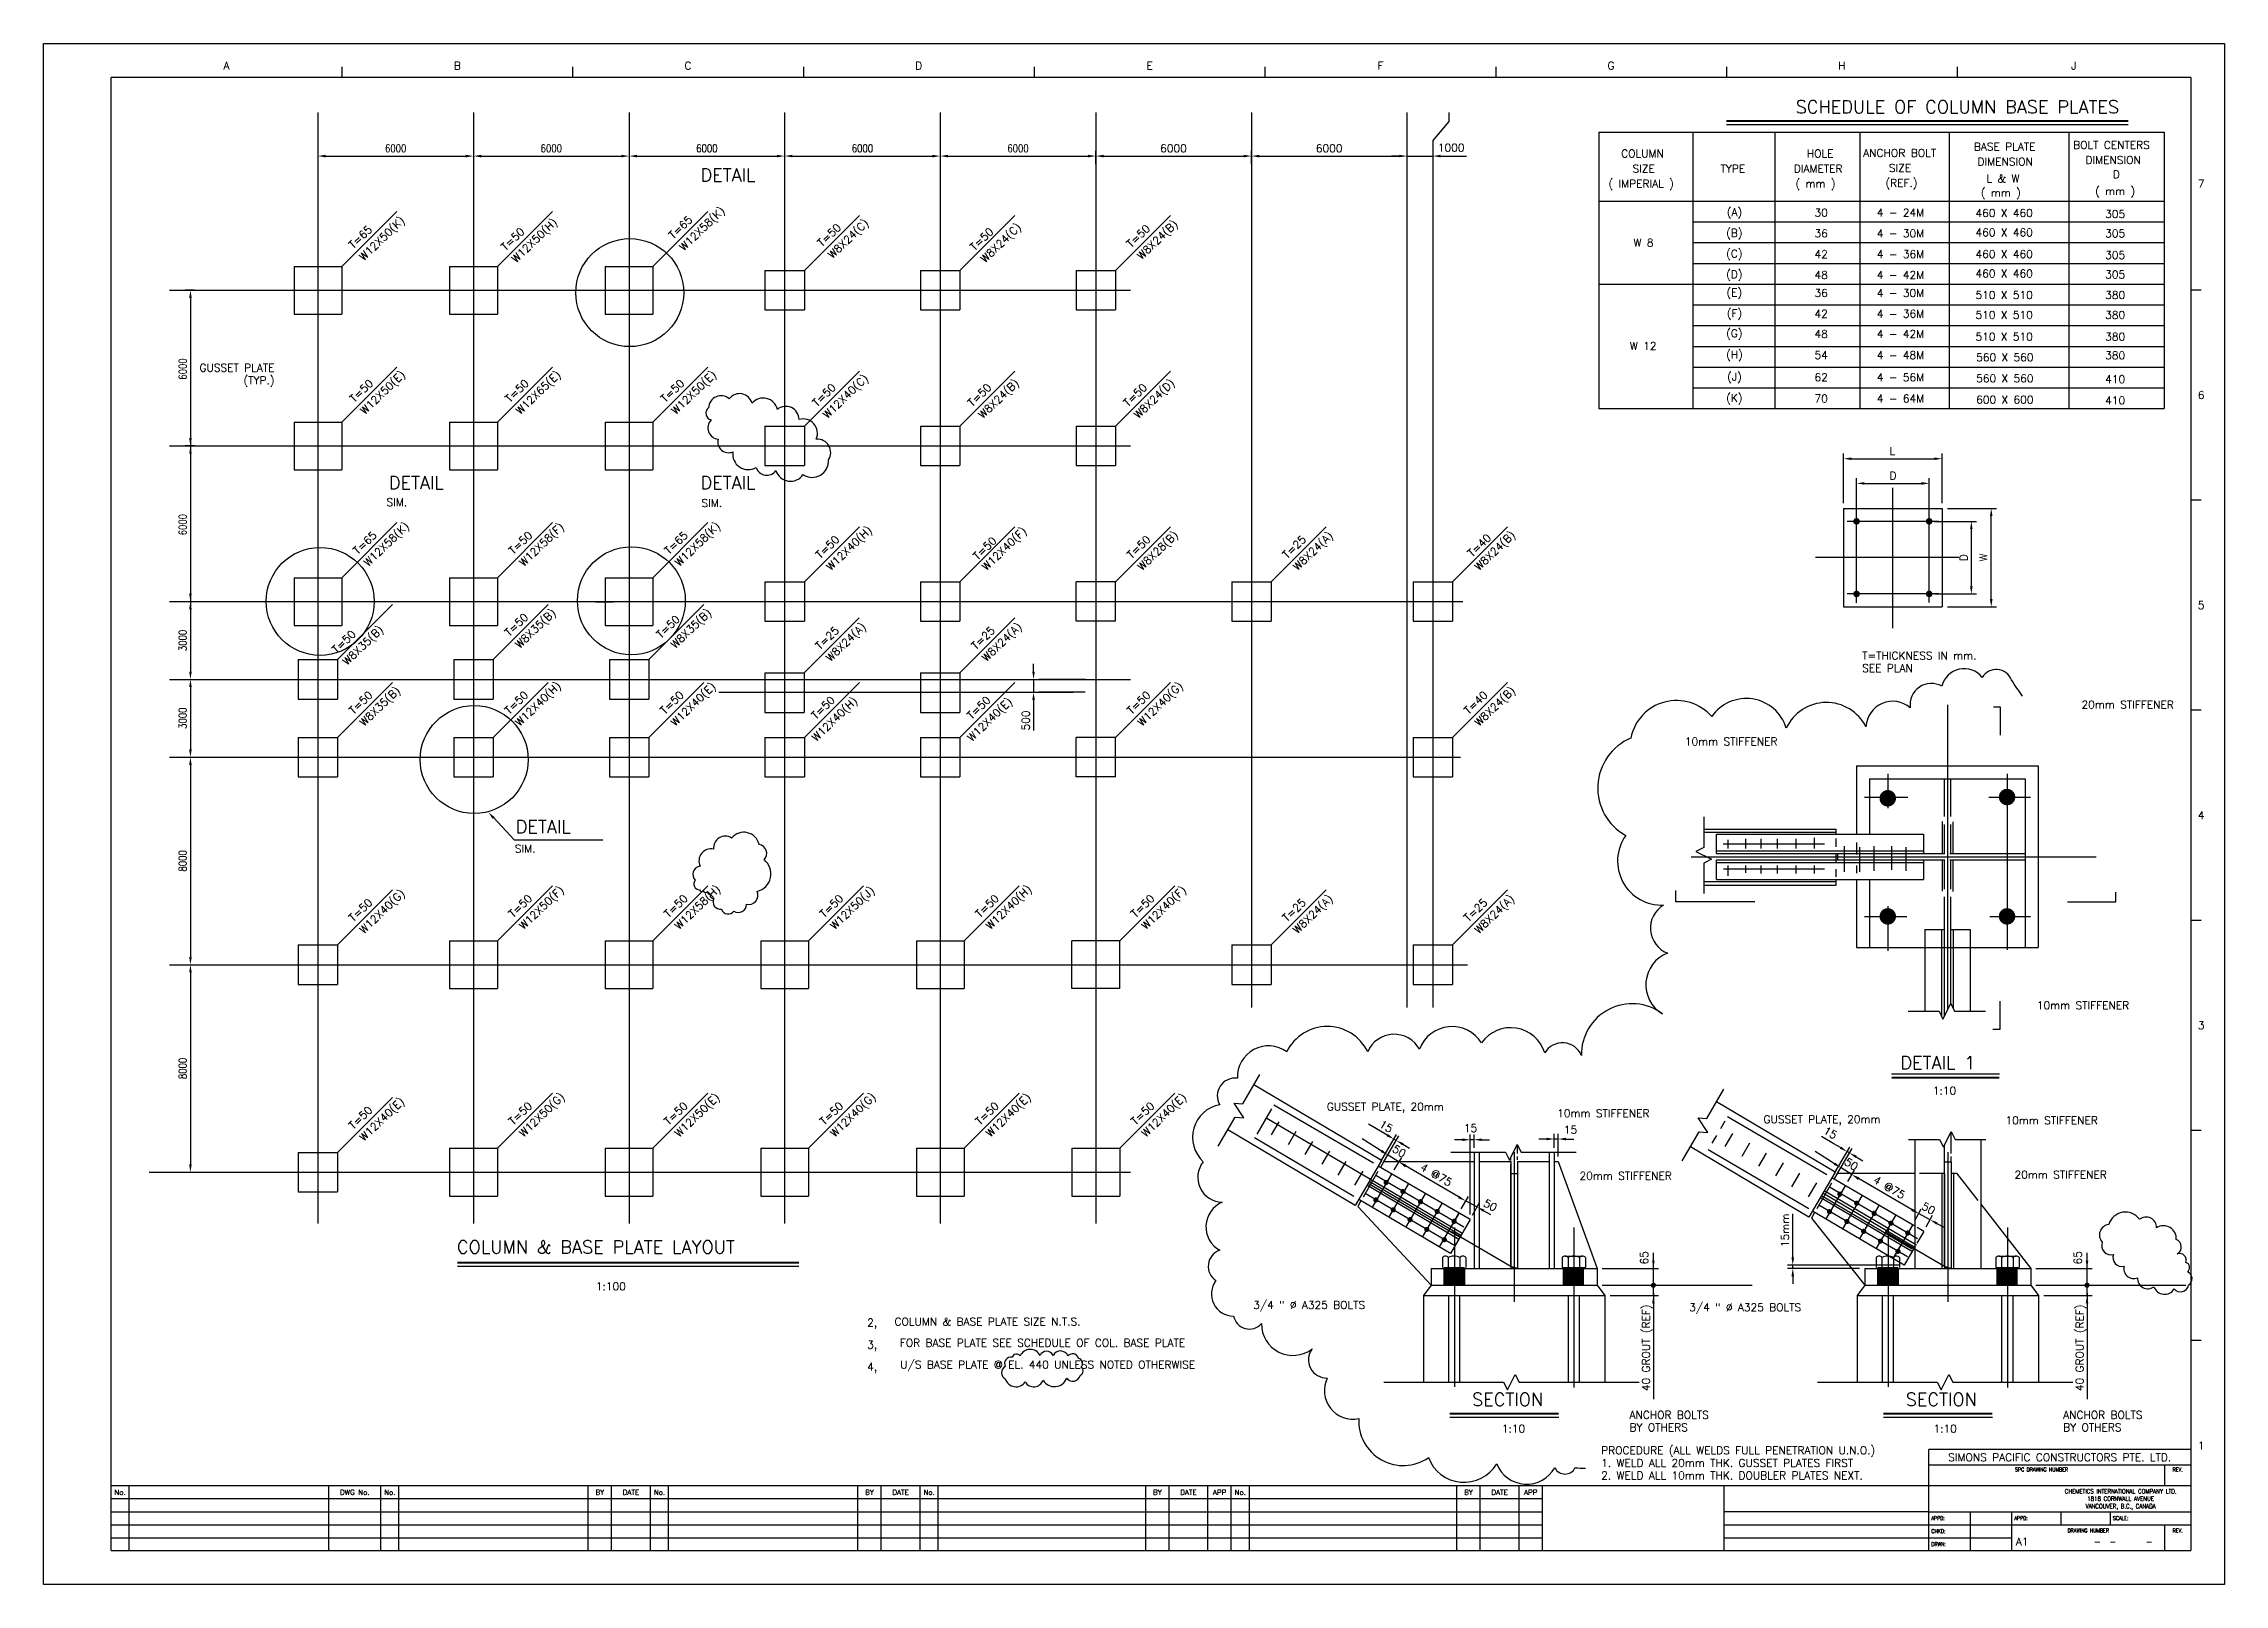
# Model space of a CAD drawing. Extents: x 0 to 84100, y 0 to 59400.
import ezdxf
from ezdxf.enums import TextEntityAlignment as Align

# ---------------------------------------------------------------- set-up
doc = ezdxf.new("R2010")
doc.units = 0
doc.header["$LTSCALE"] = 2500
for name, pattern in [('CENTER', [0]), ('DASHED', [0]), ('HIDDEN', [0])]:
    doc.linetypes.add(name, pattern=pattern)
for name, color, linetype in [('BORDER', 7, 'CONTINUOUS'), ('CLINE', 7, 'CENTER'), ('CUTLINE', 7, 'CONTINUOUS'), ('DIM', 6, 'CONTINUOUS'), ('HIDDEN', 7, 'DASHED'), ('REBAR', 5, 'CONTINUOUS'), ('ST-1', 1, 'CONTINUOUS'), ('STEEL', 2, 'CONTINUOUS'), ('STREAMS', 7, 'CONTINUOUS'), ('TEXT', 7, 'CONTINUOUS'), ('TEXTM', 1, 'CONTINUOUS')]:
    doc.layers.add(name, color=color, linetype=linetype)
doc.styles.get("Standard").update_dxf_attribs({"font": 'romans', "width": 0.8})

msp = doc.modelspace()

# ---------------------------------------------------------------- texts
at = {"layer": 'BORDER', "color": 0}
for s, height, p in [('A', 300, (7050, 58400)), ('B', 300, (15950, 58400)), ('C', 300, (24850, 58400)), ('D', 300, (33750, 58400)), ('E', 300, (42650, 58400)), ('F', 300, (51550, 58400)), ('G', 300, (60450, 58400)), ('H', 300, (69350, 58400)), ('J', 300, (78300, 58400)), ('7', 300, (83200, 53850)), ('6', 300, (83200, 45700)), ('5', 300, (83200, 37600)), ('4', 300, (83200, 29500)), ('3', 300, (83200, 21400)), ('1', 300, (83200, 5200)), ('No.', 200, (2950, 3450)), ('DWG No.', 200, (12000, 3450)), ('No.', 200, (13350, 3450)), ('BY', 200, (21450, 3450)), ('DATE', 200, (22650, 3450)), ('No.', 200, (23750, 3450)), ('BY', 200, (31850, 3450)), ('DATE', 200, (33050, 3450)), ('No.', 200, (34150, 3450)), ('BY', 200, (42950, 3450)), ('DATE', 200, (44150, 3450)), ('APP', 200, (45350, 3450)), ('No.', 200, (46150, 3450)), ('BY', 200, (54950, 3450)), ('DATE', 200, (56150, 3450)), ('APP', 200, (57350, 3450)), ('A1', 300, (76300, 1500))]:
    msp.add_text(s, height=height, dxfattribs=at).set_placement(p, align=Align.CENTER)
for s, p in [('SCHEDULE OF COLUMN BASE PLATES', (80040, 56563)), ('SECTION', (57830, 6730)), ('SECTION', (74553, 6730))]:
    msp.add_text(s, height=500, dxfattribs=at).set_placement(p, align=Align.BOTTOM_RIGHT)
for s, p in [('DETAIL', (25334, 53932)), ('DETAIL', (13313, 42071)), ('DETAIL', (25334, 42071)), ('DETAIL', (18206, 28813)), ('DETAIL 1', (71604, 19709)), ('COLUMN & BASE PLATE LAYOUT', (15941, 12606))]:
    msp.add_text(s, height=500, dxfattribs=at).set_placement(p, align=Align.BOTTOM_LEFT)
for s, p in [('1:10', (72858, 19183)), ('1:100', (21292, 11642))]:
    msp.add_text(s, height=300, dxfattribs=at).set_placement(p, align=Align.TOP_LEFT)
for p in [(57141, 6155), (73781, 6155)]:
    msp.add_text('1:10', height=300, dxfattribs=at).set_placement(p, align=Align.TOP_RIGHT)
for s, height, width, p in [('SPC DRAWING NUMBER', 150, 0.8, (77050, 4350)), ('REV.', 150, 0.8, (82300, 4350)), ('CHEMETICS INTERNATIONAL COMPANY LTD.', 175, 0.75, (80100, 3500)), ('1818 CORNWALL AVENUE', 175, 0.75, (80100, 3217)), ('VANCOUVER, B.C., CANADA', 175, 0.75, (80100, 2925)), ('DRAWING NUMBER', 150, 0.8, (78850, 2000)), ('REV.', 150, 0.8, (82300, 2000)), ('-', 300, 0.8, (79200, 1500)), ('-', 300, 0.8, (79800, 1500)), ('-', 300, 0.8, (81200, 1500))]:
    msp.add_text(s, height=height, dxfattribs=dict(at, width=width)).set_placement(p, align=Align.CENTER)
at = {"layer": 'BORDER', "color": 0, "width": 0.8}
for s, p in [('APPD:', (72800, 2475)), ('APPD:', (76000, 2475)), ('SCALE:', (79800, 2475)), ('CHKD:', (72800, 1975)), ('DRWN:', (72800, 1475))]:
    msp.add_text(s, height=150, dxfattribs=at).set_placement(p)
at = {"layer": 'DIM', "color": 0, "width": 0.8}
for p in [(13578, 55365), (19578, 55365), (25578, 55365), (31578, 55365), (37578, 55365)]:
    msp.add_text('6000', height=300, dxfattribs=at).set_placement(p, align=Align.MIDDLE_CENTER)
at = {"layer": 'DIM', "color": 0}
for s, p in [('6000', (43578, 55365)), ('6000', (49578, 55365)), ('1000', (54280, 55391)), ('L', (71293, 43697)), ('D', (71316, 42746)), ('15', (55026, 17589)), ('15', (58881, 17527))]:
    msp.add_text(s, height=300, dxfattribs=at).set_placement(p, align=Align.MIDDLE_CENTER)
at = {"layer": 'DIM', "color": 0, "width": 0.8}
for s, p in [('6000', (5362, 46856)), ('6000', (5362, 40856)), ('3000', (5362, 36391)), ('3000', (5362, 33391)), ('8000', (5362, 27891)), ('8000', (5362, 19891))]:
    msp.add_text(s, height=300, rotation=90, dxfattribs=at).set_placement(p, align=Align.MIDDLE_CENTER)
at = {"layer": 'DIM', "color": 0}
for s, rotation, p in [('D', 90, (74042, 39583)), ('W', 90, (74808, 39583)), ('500', 90, (37877, 33305)), ('15', 329.74356, (51775, 17655)), ('50', 327.85739, (52277, 16700)), ('15', 329.74356, (68908, 17409)), ('4 @75', 329.74356, (53705, 15794)), ('50', 327.85739, (69714, 16199)), ('4 @75', 329.74356, (71177, 15303)), ('50', 331.62013, (55792, 14613)), ('50', 331.62013, (72690, 14494)), ('15mm', 90, (67155, 13649)), ('65', 90, (61725, 12588)), ('65', 90, (78448, 12588))]:
    msp.add_text(s, height=300, rotation=rotation, dxfattribs=at).set_placement(p, align=Align.MIDDLE_CENTER)
for p in [(61816, 9122), (78540, 9122)]:
    msp.add_text('40 GROUT (REF)', height=300, rotation=90, dxfattribs=at).set_placement(p, align=Align.MIDDLE)
at = {"layer": 'STREAMS', "color": 0}
msp.add_text('SIMONS PACIFIC CONSTRUCTORS PTE. LTD.', height=300, dxfattribs=at).set_placement((77750, 4750), align=Align.CENTER)
at = {"layer": 'TEXT', "color": 0}
for s, p in [('BASE PLATE', (74437, 55278)), ('BOLT CENTERS', (78267, 55340)), ('COLUMN', (60839, 55013)), ('SIZE', (61271, 54433)), ('TYPE', (64672, 54433)), ('DIAMETER', (67499, 54433)), ('HOLE', (67997, 55013)), ('ANCHOR BOLT', (70176, 55036)), ('SIZE', (71162, 54455)), ('DIMENSION', (74574, 54697)), ('DIMENSION', (78745, 54760)), ('( IMPERIAL )', (60344, 53853)), ('( mm )', (67565, 53853)), ('(REF.)', (71029, 53880)), ('( mm )', (74710, 53503)), ('L & W', (74924, 54049)), ('( mm )', (79120, 53565)), ('D', (79803, 54214)), ('460 X 460', (74499, 52718)), ('460 X 460', (74499, 51970)), ('305', (79496, 52680)), ('305', (79496, 51932)), ('W 8', (61307, 51580)), ('460 X 460', (74499, 51134)), ('305', (79496, 51096)), ('460 X 460', (74499, 50386)), ('305', (79496, 50348)), ('510 X 510', (74499, 49561)), ('380', (79496, 49561)), ('510 X 510', (74499, 48791)), ('380', (79496, 48791)), ('510 X 510', (74499, 47955)), ('380', (79496, 47955)), ('W 12', (61170, 47592)), ('560 X 560', (74526, 47156)), ('380', (79496, 47229)), ('560 X 560', (74526, 46342)), ('410', (79496, 46313)), ('600 X 600', (74526, 45523)), ('410', (79496, 45494)), ('SIM.', (13227, 41572)), ('SIM.', (25365, 41536)), ('T=THICKNESS IN mm.', (70126, 35658)), ('SEE PLAN', (70126, 35172)), ('20mm STIFFENER', (78594, 33769)), ('SIM.', (18167, 28210)), ('10mm STIFFENER', (76871, 22175)), ('GUSSET PLATE, 20mm', (49484, 18268)), ('10mm STIFFENER', (58365, 18014)), ('GUSSET PLATE, 20mm', (66329, 17782)), ('10mm STIFFENER', (75658, 17740)), ('20mm STIFFENER', (59232, 15600)), ('20mm STIFFENER', (76000, 15643)), ('2,', (31761, 9945)), ('COLUMN & BASE PLATE SIZE N.T.S.', (32816, 9982)), ('3,', (31761, 9087)), ('FOR BASE PLATE SEE SCHEDULE OF COL. BASE PLATE', (33020, 9162)), ('4,', (31761, 8240)), ('U/S BASE PLATE @ EL. 440 UNLESS NOTED OTHERWISE', (33032, 8319)), ('ANCHOR BOLTS', (61162, 6385)), ('BY OTHERS', (61162, 5900)), ('ANCHOR BOLTS', (77886, 6385)), ('BY OTHERS', (77886, 5900)), ('PROCEDURE (ALL WELDS FULL PENETRATION U.N.O.)', (60065, 5019)), ('2. WELD ALL 10mm THK. DOUBLER PLATES NEXT.', (60065, 4048)), ('1. WELD ALL 20mm THK. GUSSET PLATES FIRST', (60065, 4533))]:
    msp.add_text(s, height=300, dxfattribs=at).set_placement(p)
for s, p in [('W12X58(K)', (24692, 51386)), ('T=65', (11939, 51467)), ('W12X50(K)', (12344, 51008)), ('T=50', (17815, 51388)), ('W12X50(H)', (18220, 50929)), ('T=65', (24287, 51845)), ('T=50', (30019, 51546)), ('W8X24(C)', (30424, 51087)), ('T=50', (35900, 51387)), ('W8X24(C)', (36305, 50928)), ('T=50', (41939, 51507)), ('W8X24(B)', (42345, 51048)), ('T=50', (11978, 45539)), ('W12X50(E)', (12383, 45080)), ('T=50', (17978, 45539)), ('W12X65(E)', (18383, 45080)), ('T=50', (23978, 45539)), ('W12X50(E)', (24383, 45080)), ('T=50', (29818, 45379)), ('W12X40(C)', (30223, 44920)), ('T=50', (35818, 45379)), ('W8X24(B)', (36223, 44920)), ('T=50', (41818, 45379)), ('W8X24(D)', (42223, 44920)), ('T=65', (12114, 39681)), ('W12X58(K)', (12519, 39222)), ('T=50', (18114, 39681)), ('W12X58(F)', (18519, 39222)), ('T=65', (24114, 39681)), ('W12X58(K)', (24519, 39222)), ('T=50', (29954, 39521)), ('W12X40(H)', (30359, 39062)), ('W12X40(F)', (36359, 39062)), ('T=50', (41954, 39521)), ('W8X28(B)', (42359, 39062)), ('T=25', (47954, 39521)), ('W8X24(A)', (48359, 39062)), ('T=40', (55090, 39582)), ('W8X24(B)', (55359, 39062)), ('T=50', (36015, 39470)), ('T=50', (17954, 36521)), ('W8X35(B)', (18359, 36062)), ('T=50', (23804, 36446)), ('W8X35(B)', (24359, 36062)), ('W8X24(A)', (30347, 35550)), ('W8X24(A)', (36359, 35550)), ('T=50', (11303, 35871)), ('W8X35(B)', (11708, 35412)), ('T=25', (29942, 36009)), ('T=25', (35954, 36009)), ('W8X35(B)', (12359, 33062)), ('W12X40(H)', (18359, 33062)), ('W12X40(E)', (24359, 33062)), ('W12X40(G)', (42359, 33062)), ('W8X24(B)', (55359, 33062)), ('T=50', (11954, 33521)), ('T=50', (17954, 33521)), ('T=50', (23954, 33521)), ('T=50', (29783, 33325)), ('W12X40(H)', (29797, 32476)), ('T=50', (35783, 33325)), ('W12X40(E)', (35797, 32476)), ('T=50', (41954, 33521)), ('T=40', (54954, 33521)), ('W12X58(H)', (24512, 25222)), ('W12X40(H)', (36512, 25222)), ('T=50', (11947, 25521)), ('W12X40(G)', (12352, 25062)), ('T=50', (18107, 25681)), ('W12X50(F)', (18512, 25222)), ('T=50', (24107, 25681)), ('T=50', (30107, 25681)), ('W12X50(J)', (30512, 25222)), ('T=50', (36107, 25681)), ('T=50', (42107, 25681)), ('W12X40(F)', (42512, 25222)), ('T=25', (47947, 25521)), ('W8X24(A)', (48352, 25062)), ('T=25', (54947, 25521)), ('W8X24(A)', (55352, 25062)), ('W12X40(E)', (12352, 17062)), ('T=50', (18107, 17681)), ('W12X50(G)', (18512, 17222)), ('T=50', (24107, 17681)), ('W12X50(E)', (24512, 17222)), ('T=50', (30107, 17681)), ('W12X40(G)', (30512, 17222)), ('T=50', (36107, 17681)), ('W12X40(E)', (36512, 17222)), ('T=50', (42107, 17681)), ('W12X40(E)', (42512, 17222)), ('T=50', (11947, 17521))]:
    msp.add_text(s, height=300, rotation=43.83564, dxfattribs=at).set_placement(p)
for s, p in [('(A)', (65203, 52883)), ('30', (68555, 52883)), ('4 - 24M', (71610, 52883)), ('(B)', (65203, 52083)), ('36', (68555, 52083)), ('4 - 30M', (71610, 52083)), ('(C)', (65203, 51283)), ('42', (68555, 51283)), ('4 - 36M', (71610, 51283)), ('(D)', (65203, 50483)), ('48', (68555, 50483)), ('4 - 42M', (71610, 50483)), ('(E)', (65203, 49784)), ('36', (68555, 49784)), ('4 - 30M', (71610, 49784)), ('(F)', (65203, 48984)), ('42', (68555, 48984)), ('4 - 36M', (71610, 48984)), ('(G)', (65203, 48209)), ('48', (68555, 48209)), ('4 - 42M', (71610, 48209)), ('(H)', (65203, 47391)), ('54', (68555, 47391)), ('4 - 48M', (71610, 47391)), ('(J)', (65203, 46536)), ('62', (68555, 46536)), ('4 - 56M', (71610, 46536)), ('(K)', (65203, 45717)), ('70', (68555, 45717)), ('4 - 64M', (71610, 45717))]:
    msp.add_text(s, height=300, dxfattribs=at).set_placement(p, align=Align.MIDDLE)
for s, p in [('GUSSET PLATE', (8907, 46753)), ('(TYP.)', (8907, 46268)), ('10mm STIFFENER', (66860, 32345)), ('3/4 " %%C A325 BOLTS', (50966, 10623)), ('3/4 " %%C A325 BOLTS', (67783, 10530))]:
    msp.add_text(s, height=300, dxfattribs=at).set_placement(p, align=Align.RIGHT)

# ---------------------------------------------------------------- linework, layer by layer
at = {"layer": 'BORDER', "color": 0}
for p, q in [((2600, 1300), (2600, 58100)), ((82800, 58100), (2600, 58100)), ((11500, 58500), (11500, 58100)), ((20400, 58500), (20400, 58100)), ((29300, 58500), (29300, 58100)), ((38200, 58500), (38200, 58100)), ((47100, 58500), (47100, 58100)), ((56000, 58500), (56000, 58100)), ((64900, 58500), (64900, 58100)), ((73800, 58500), (73800, 58100)), ((82800, 58100), (82800, 1300)), ((83200, 49900), (82800, 49900)), ((83200, 41800), (82800, 41800)), ((83200, 33700), (82800, 33700)), ((83200, 25600), (82800, 25600)), ((83200, 17500), (82800, 17500)), ((83200, 9400), (82800, 9400)), ((72700, 1300), (72700, 5200)), ((82800, 5200), (72700, 5200)), ((82800, 4600), (72700, 4600)), ((81800, 3800), (81800, 4600)), ((82800, 3800), (2600, 3800)), ((3300, 1300), (3300, 3800)), ((11000, 1300), (11000, 3800)), ((13000, 1300), (13000, 3800)), ((13700, 1300), (13700, 3800)), ((21000, 1300), (21000, 3800)), ((21900, 1300), (21900, 3800)), ((23400, 1300), (23400, 3800)), ((24100, 1300), (24100, 3800)), ((31400, 1300), (31400, 3800)), ((32300, 1300), (32300, 3800)), ((33800, 1300), (33800, 3800)), ((34500, 1300), (34500, 3800)), ((42500, 1300), (42500, 3800)), ((43400, 1300), (43400, 3800)), ((44900, 1300), (44900, 3800)), ((45800, 1300), (45800, 3800)), ((46500, 1300), (46500, 3800)), ((54500, 1300), (54500, 3800)), ((55400, 1300), (55400, 3800)), ((56900, 1300), (56900, 3800)), ((57800, 1300), (57800, 3800)), ((64800, 3800), (64800, 1300)), ((57800, 3300), (2600, 3300)), ((2600, 2800), (57800, 2800)), ((72700, 2800), (64800, 2800)), ((72700, 2800), (82800, 2800)), ((74300, 2800), (74300, 1300)), ((75900, 2300), (75900, 2800)), ((77800, 2300), (77800, 2800)), ((79700, 2800), (79700, 2300)), ((2600, 2300), (57800, 2300)), ((2600, 1800), (57800, 1800)), ((64800, 2300), (75900, 2300)), ((64800, 1800), (75900, 1800)), ((75900, 2300), (82800, 2300)), ((75900, 1300), (75900, 2300)), ((81800, 1300), (81800, 2300)), ((2600, 1300), (82800, 1300))]:
    msp.add_line(p, q, dxfattribs=at)
at = {"layer": 'BORDER', "color": 0, "const_width": 75}
for points in [[(80395, 56413), (64897, 56413)], [(71263, 19531), (75423, 19531)], [(29127, 12404), (15961, 12404)], [(58430, 6580), (54228, 6580)], [(75153, 6580), (70951, 6580)]]:
    msp.add_lwpolyline(points, dxfattribs=at)
at = {"layer": 'BORDER', "color": 0}
for points in [[(80395, 56263), (64897, 56263)], [(71263, 19681), (75423, 19681)], [(29127, 12254), (15961, 12254)], [(58430, 6430), (54228, 6430)], [(75153, 6430), (70951, 6430)]]:
    msp.add_lwpolyline(points, dxfattribs=at)
at = {"layer": 'CLINE', "color": 0}
for p, q in [((10578, 56747), (10578, 13909)), ((16578, 56747), (16578, 13909)), ((22578, 56747), (22578, 13909)), ((28578, 56747), (28578, 13909)), ((34578, 56747), (34578, 13909)), ((40578, 56747), (40578, 13909)), ((46578, 56747), (46578, 22246)), ((52578, 56747), (52578, 22246)), ((53578, 55659), (53578, 22246)), ((4858, 49891), (41918, 49891)), ((4858, 43891), (41918, 43891)), ((71316, 36866), (71316, 42269)), ((69916, 37835), (69916, 41331)), ((72716, 37858), (72716, 41308)), ((73075, 40983), (69553, 40983)), ((73855, 39583), (68675, 39583)), ((4858, 37891), (54735, 37891)), ((73075, 38183), (69553, 38183)), ((4858, 34891), (41918, 34891)), ((26044, 34391), (39708, 34391)), ((73418, 33912), (73418, 22136)), ((4858, 31891), (54647, 31891)), ((71118, 31253), (71118, 29920)), ((75718, 31253), (75718, 24463)), ((70218, 30353), (71889, 30353)), ((75022, 30353), (76618, 30353)), ((63533, 28053), (79154, 28053)), ((64776, 28545), (68685, 28545)), ((64788, 27583), (68685, 27583)), ((71118, 26151), (71118, 24422)), ((70218, 25753), (71848, 25753)), ((75049, 25753), (76618, 25753)), ((4858, 23891), (54911, 23891)), ((56710, 16667), (56710, 10889)), ((73434, 16667), (73434, 10889)), ((4068, 15891), (41918, 15891)), ((54775, 13775), (51370, 15761)), ((72271, 13324), (68866, 15310)), ((54383, 13078), (50967, 15070)), ((71878, 12627), (68463, 14619)), ((54410, 13758), (54410, 7622)), ((59010, 13758), (59010, 7588)), ((71134, 13758), (71134, 7622)), ((75734, 13758), (75734, 7588))]:
    msp.add_line(p, q, dxfattribs=at)
at = {"layer": 'CUTLINE', "color": 0}
msp.add_lwpolyline([(0, 0), (0, 59400), (84100, 59400), (84100, 0)], close=True, dxfattribs=at)
msp.add_lwpolyline([(0, 0), (0, 59400), (84100, 59400), (84100, 0)], close=True, dxfattribs=at)
at = {"layer": 'DIM', "color": 0}
for p, q in [((10578, 54953), (10578, 54865)), ((10878, 55065), (16278, 55065)), ((16578, 54953), (16578, 54865)), ((16578, 54953), (16578, 54865)), ((16878, 55065), (22278, 55065)), ((22578, 55265), (22578, 55265)), ((22578, 55265), (22578, 55265)), ((22878, 55065), (28278, 55065)), ((28578, 55265), (28578, 55265)), ((28578, 55265), (28578, 55265)), ((28878, 55065), (34278, 55065)), ((34578, 55265), (34578, 55265)), ((34578, 55265), (34578, 55265)), ((34878, 55065), (40278, 55065)), ((40578, 55265), (40578, 55265)), ((40578, 54748), (40578, 55265)), ((40878, 55065), (46278, 55065)), ((46578, 54748), (46578, 55265)), ((46578, 54748), (46578, 55265)), ((46878, 55065), (52278, 55065)), ((52278, 55065), (51978, 55065)), ((52578, 55265), (52578, 55265)), ((52578, 55065), (53578, 55065)), ((52578, 54865), (52578, 54865)), ((53578, 55265), (53578, 55265)), ((53878, 55065), (54178, 55065)), ((54178, 55065), (54873, 55065)), ((11498, 50811), (13620, 52932)), ((17498, 50811), (19620, 52932)), ((23498, 50811), (25620, 52932)), ((29338, 50651), (31460, 52772)), ((35338, 50651), (37460, 52772)), ((41338, 50651), (43460, 52772)), ((63605, 52527), (81783, 52527)), ((63605, 51727), (81783, 51727)), ((63605, 50927), (81783, 50927)), ((5813, 49891), (5462, 49891)), ((5662, 49591), (5662, 42191)), ((63605, 49327), (81783, 49327)), ((63605, 48527), (81783, 48527)), ((63605, 47727), (81783, 47727)), ((11498, 44811), (13620, 46932)), ((17498, 44811), (19620, 46932)), ((23498, 44811), (25620, 46932)), ((29338, 44651), (31460, 46772)), ((35338, 44651), (37460, 46772)), ((41338, 44651), (43460, 46772)), ((63605, 46927), (81783, 46927)), ((63605, 46127), (81783, 46127)), ((5813, 43891), (5462, 43891)), ((5813, 43891), (5462, 43891)), ((5662, 43591), (5662, 36191)), ((69416, 41683), (69416, 43597)), ((69416, 41683), (69416, 43114)), ((69716, 43397), (72916, 43397)), ((73216, 41683), (73216, 43597)), ((73216, 41683), (73216, 43114)), ((69916, 41183), (69916, 42646)), ((70216, 42446), (72416, 42446)), ((72716, 41120), (72716, 42646)), ((73416, 41483), (75308, 41483)), ((11498, 38811), (13620, 40932)), ((17498, 38811), (19620, 40932)), ((23498, 38811), (25620, 40932)), ((29338, 38651), (31460, 40772)), ((35338, 38651), (37460, 40772)), ((41338, 38651), (43460, 40772)), ((47338, 38651), (49460, 40772)), ((54338, 38651), (56460, 40772)), ((72916, 40983), (74542, 40983)), ((74342, 38483), (74342, 40683)), ((75108, 37983), (75108, 41183)), ((69216, 39583), (68337, 39583)), ((69216, 39583), (68337, 39583)), ((69216, 39583), (68711, 39583)), ((69216, 39583), (68711, 39583)), ((5462, 37891), (5462, 37891)), ((5462, 37891), (5462, 37891)), ((72916, 38183), (74542, 38183)), ((5662, 37591), (5662, 35191)), ((11338, 35651), (13460, 37772)), ((17338, 35651), (19460, 37772)), ((23338, 35651), (25460, 37772)), ((29327, 35139), (31448, 37260)), ((35338, 35139), (37460, 37260)), ((73416, 37683), (75308, 37683)), ((38177, 35191), (38177, 35491)), ((5462, 34891), (5462, 34891)), ((5462, 34891), (5462, 34891)), ((5662, 34591), (5662, 32191)), ((11338, 32651), (13460, 34772)), ((17338, 32651), (19460, 34772)), ((23338, 32651), (25460, 34772)), ((29338, 32651), (31460, 34772)), ((35338, 32651), (37460, 34772)), ((38177, 34891), (38177, 34391)), ((40176, 34891), (38377, 34891)), ((41338, 32651), (43460, 34772)), ((54338, 32651), (56460, 34772)), ((38177, 34091), (38177, 33791)), ((38177, 33791), (38177, 32919)), ((40161, 34391), (38377, 34391)), ((5462, 31891), (5462, 31891)), ((5462, 31891), (5462, 31891)), ((5662, 31591), (5662, 24191)), ((17356, 29547), (18144, 28704)), ((18144, 28704), (21572, 28704)), ((17498, 24811), (19620, 26932)), ((23498, 24811), (25620, 26932)), ((29498, 24811), (31620, 26932)), ((35498, 24811), (37620, 26932)), ((41498, 24811), (43620, 26932)), ((11338, 24651), (13460, 26772)), ((47338, 24651), (49460, 26772)), ((54338, 24651), (56460, 26772)), ((5462, 23891), (5462, 23891)), ((5462, 23891), (5462, 23891)), ((5662, 23591), (5662, 16191)), ((11338, 16651), (13460, 18772)), ((17498, 16811), (19620, 18932)), ((23498, 16811), (25620, 18932)), ((29498, 16811), (31620, 18932)), ((35498, 16811), (37620, 18932)), ((41498, 16811), (43620, 18932)), ((51556, 17470), (51087, 17743)), ((51342, 16867), (50846, 17178)), ((51596, 16707), (51342, 16867)), ((51816, 17318), (51556, 17470)), ((51569, 16301), (52175, 17340)), ((51656, 16250), (52262, 17290)), ((52161, 17117), (52075, 17167)), ((52420, 16966), (52679, 16815)), ((54712, 17142), (54412, 17142)), ((55012, 14261), (55012, 17342)), ((55162, 17142), (55012, 17142)), ((55162, 16826), (55162, 17342)), ((55462, 17142), (55762, 17142)), ((56835, 16614), (56835, 16953)), ((57958, 17170), (57658, 17170)), ((58258, 16827), (58258, 17370)), ((58408, 17170), (58258, 17170)), ((58408, 16500), (58408, 17370)), ((58708, 17170), (59008, 17170)), ((69034, 16988), (68565, 17262)), ((69293, 16837), (69034, 16988)), ((69065, 15850), (69653, 16858)), ((73309, 15971), (73309, 16947)), ((73559, 16614), (73559, 17447)), ((52274, 16281), (51850, 16548)), ((52085, 15981), (52380, 16451)), ((54590, 14931), (52517, 16140)), ((56585, 16340), (56585, 16466)), ((56585, 12256), (56585, 16183)), ((56835, 16368), (56835, 16496)), ((56835, 16183), (56835, 12183)), ((68813, 16376), (68317, 16688)), ((69067, 16217), (68813, 16376)), ((69151, 15800), (69740, 16808)), ((69744, 15791), (69321, 16057)), ((69639, 16635), (69552, 16686)), ((69898, 16484), (70157, 16333)), ((73559, 16268), (73559, 16496)), ((5462, 15891), (5462, 15891)), ((51978, 15811), (51223, 14516)), ((52626, 15433), (51870, 14138)), ((56585, 15839), (56835, 15839)), ((69474, 15361), (68718, 14065)), ((69575, 15534), (69831, 15972)), ((72062, 14439), (69989, 15649)), ((53274, 15056), (52518, 13760)), ((53922, 14678), (53166, 13382)), ((54570, 14300), (53814, 13004)), ((54670, 14472), (54950, 14952)), ((55276, 14550), (54834, 14789)), ((55107, 14237), (55371, 14726)), ((55540, 14407), (55804, 14264)), ((70122, 14983), (69366, 13687)), ((70770, 14605), (70014, 13309)), ((72161, 14025), (72402, 14472)), ((67455, 12906), (67455, 14291)), ((71418, 14227), (70662, 12931)), ((72066, 13849), (71310, 12554)), ((72750, 14057), (72307, 14296)), ((72603, 13786), (72845, 14233)), ((73014, 13915), (73277, 13772)), ((58675, 12659), (59346, 12659)), ((62080, 12483), (62080, 12783)), ((62080, 12133), (62080, 12718)), ((67455, 12606), (67455, 12906)), ((78803, 12483), (78803, 12783)), ((78803, 12133), (78803, 12718)), ((53949, 12599), (53949, 12212)), ((53993, 12183), (53993, 11533)), ((54172, 12599), (54172, 12212)), ((54619, 12599), (54619, 12212)), ((54797, 12183), (54797, 11533)), ((54842, 12599), (54842, 12212)), ((56835, 12183), (56585, 12256)), ((58563, 12599), (58563, 12212)), ((58604, 12183), (58604, 11533)), ((58608, 12212), (59412, 12212)), ((58787, 12599), (58787, 12212)), ((59234, 12599), (59234, 12212)), ((59457, 12599), (59457, 12212)), ((60110, 12183), (62280, 12183)), ((62080, 11533), (62080, 12183)), ((62080, 11833), (62080, 12133)), ((71547, 12306), (67255, 12306)), ((70034, 12181), (67255, 12181)), ((67455, 12181), (67455, 12306)), ((67455, 11881), (67455, 11581)), ((70672, 12599), (70672, 12212)), ((70717, 12183), (70717, 11533)), ((70896, 12599), (70896, 12212)), ((71342, 12599), (71342, 12212)), ((71521, 12183), (71521, 11533)), ((71566, 12599), (71566, 12212)), ((73559, 12183), (73309, 12256)), ((75287, 12599), (75287, 12212)), ((75328, 12183), (75328, 11533)), ((75510, 12599), (75510, 12212)), ((75957, 12599), (75957, 12212)), ((76181, 12599), (76181, 12212)), ((76834, 12183), (79003, 12183)), ((78803, 11533), (78803, 12183)), ((78803, 11833), (78803, 12133)), ((53510, 11533), (53210, 11133)), ((53510, 11533), (53510, 11533)), ((59910, 11533), (60210, 11133)), ((60110, 11533), (65889, 11533)), ((60110, 11533), (62280, 11533)), ((60410, 11133), (62280, 11133)), ((62080, 11133), (62080, 11533)), ((62080, 11233), (62080, 10933)), ((70234, 11533), (69934, 11133)), ((76634, 11533), (76934, 11133)), ((76834, 11533), (79003, 11533)), ((76834, 11533), (82612, 11533)), ((77134, 11133), (79003, 11133)), ((78803, 11133), (78803, 11533)), ((78803, 11233), (78803, 10933)), ((62080, 10833), (62080, 7141)), ((78803, 10833), (78803, 7141))]:
    msp.add_line(p, q, dxfattribs=at)
for points in [[(23107, 51780, 0, 100, 0), (23320, 51991, 0, 0, 0), (25318, 53963, 0, 0, 0), (26589, 53963, 0, 0, 0), (28622, 53963, 0, 0, 0)], [(10550, 48855, 0, 100, 0), (10258, 48784, 0, 0, 0), (9390, 48571, 0, 0, 0.35422), (8943, 47981, 0, 0, 0.344339), (9248, 47615, 0, 0, -0.855428), (9207, 46903, 0, 0, -0.472998)], [(11006, 39900, 0, 100, 0), (11219, 40111, 0, 0, 0), (13217, 42082, 0, 0, 0), (14488, 42082, 0, 0, 0), (16922, 42082, 0, 0, 0)], [(23107, 39900, 0, 100, 0), (23320, 40111, 0, 0, 0), (25318, 42082, 0, 0, 0), (28378, 42082, 0, 0, 0), (28678, 42082, 0, 0, 0)], [(70704, 37694, 0, 100, 0), (70483, 37491, 0, 0, 0), (69891, 36946, 0, 0, 0.405297), (69826, 35808, 0, 0, -3.923471)], [(73589, 30408, 0, 100, 0), (73870, 30303, 0, 0, 0), (74119, 30209, 0, 0, 0.544601), (75279, 31070, 0, 0, -0.470256), (78294, 33919, 0, 0, -4.928425)], [(75941, 28188, 0, 100, 0), (76198, 28345, 0, 0, 0), (77897, 29381, 0, 0, 0.183834), (78924, 30706, 0, 0, 0.417604), (78029, 32362, 0, 0, -0.890544), (78294, 33919, 0, 0, -0.023341), (78294, 33919, 0, 0, -0.519698)], [(73191, 28619, 0, 100, 0), (72909, 28722, 0, 0, 0), (70573, 29580, 0, 0, -0.208243), (68353, 31700, 0, 0, 0.301193), (67160, 32495, 0, 0, 0.001362)], [(73191, 27393, 0, 100, 0), (72902, 27311, 0, 0, 0), (70971, 26764, 0, 0, -0.554461), (68485, 29017, 0, 0, 0.277905), (67160, 32495, 0, 0, 0.582586)], [(73555, 28785, 0, 100, 0), (73816, 28636, 0, 0, 0), (76637, 27029, 0, 0, -0.477696), (77134, 23981, 0, 0, 0.210669), (76704, 22656, 0, 0, -0.564886)], [(73622, 27294, 0, 100, 0), (73906, 27197, 0, 0, 0), (76339, 26366, 0, 0, -0.423898), (77134, 24677, 0, 0, 0.026428), (76637, 23120, 0, 0, 0.253563), (76788, 22507, 0, 0, -0.176423)], [(53881, 16316, 0, 100, 0), (53772, 16595, 0, 0, 0), (53628, 16960, 0, 0, -0.401104), (53835, 17466, 0, 0, -0.019529), (54986, 17926, 0, 0, 0.506654), (55055, 18156, 0, 0, 0.234644), (54687, 18340, 0, 0, 1.002549)], [(55957, 16296, 0, 100, 0), (56106, 16557, 0, 0, 0), (56436, 17134, 0, 0, -0.248848), (58065, 18164, 0, 0, -0.037973)], [(57442, 16272, 0, 100, 0), (57426, 16572, 0, 0, 0), (57394, 17182, 0, 0, -0.338037), (58065, 18164, 0, 0, -51.068466)], [(70726, 15830, 0, 100, 0), (70616, 16109, 0, 0, 0), (70473, 16474, 0, 0, -0.401104), (70680, 16980, 0, 0, -0.019529), (71831, 17440, 0, 0, 0.506654), (71900, 17670, 0, 0, 0.234644), (71532, 17854, 0, 0, 1.002549)], [(73171, 14289, 0, 100, 0), (73063, 14569, 0, 0, 0), (72742, 15403, 0, 0, -0.29831), (73213, 17590, 0, 0, -0.331073), (75358, 17890, 0, 0, -0.816145)], [(73685, 14675, 0, 100, 0), (73765, 14964, 0, 0, 0), (74028, 15918, 0, 0, -0.163388), (75358, 17890, 0, 0, -0.339011)], [(56841, 13970, 0, 100, 0), (57089, 14139, 0, 0, 0), (57347, 14315, 0, 0, 0.384778), (57531, 15074, 0, 0, -0.459114), (57716, 15557, 0, 0, -0.104549), (59211, 15764, 0, 0, -28.23435)], [(59142, 14166, 0, 100, 0), (59343, 14389, 0, 0, 0), (59573, 14645, 0, 0, 0.822556), (59214, 15123, 0, 0, -1.05226), (59023, 15578, 0, 0, 0.22229), (59190, 15746, 0, 0, -1.570993)], [(73565, 13970, 0, 100, 0), (73813, 14139, 0, 0, 0), (74071, 14315, 0, 0, 0.384778), (74255, 15074, 0, 0, -0.459114), (74439, 15557, 0, 0, -0.104549), (75935, 15764, 0, 0, -28.23435)], [(75244, 14131, 0, 100, 0), (75253, 14431, 0, 0, 0), (75267, 14913, 0, 0, -0.195035), (75521, 15488, 0, 0, -0.111729), (75935, 15741, 0, 0, -0.164379)], [(52678, 14021, 0, 100, 0), (52432, 13848, 0, 0, 0), (51779, 13390, 0, 0, 0.187274), (51245, 12589, 0, 0, 0.354704), (51609, 11860, 0, 0, -0.995073), (51100, 10720, 0, 0, 0.210739)], [(69495, 13927, 0, 100, 0), (69250, 13755, 0, 0, 0), (68597, 13296, 0, 0, 0.187274), (68062, 12495, 0, 0, 0.354704), (68427, 11767, 0, 0, -0.995073), (67917, 10626, 0, 0, 0.210739)], [(59211, 8033, 0, 100, 0), (59397, 7797, 0, 0, 0), (60167, 6818, 0, 0, 0.265428), (60862, 6535, 0, 0, -0.06667)], [(75935, 8033, 0, 100, 0), (76120, 7797, 0, 0, 0), (76891, 6818, 0, 0, 0.265428), (77586, 6535, 0, 0, -0.06667)]]:
    msp.add_lwpolyline(points, format="xyseb", dxfattribs=at)
for points in [[(25741, 44891, 0.625), (26014, 44150, 0.625), (26580, 43662, 0.625), (27477, 43058, 0.625), (28238, 42941, 0.625), (29292, 42785, 0.625), (30267, 43350, 0.625), (29799, 44150, 0.625), (29136, 44910, 0.625), (28297, 45300, 0.625), (27321, 45534, 0.625), (26443, 45710, 0.625), (25644, 45359, 0.625)], [(79393, 13193, 0.625), (79824, 12722, 0.625), (80234, 12271, 0.625), (80747, 11820, 0.625), (81383, 11471, 0.625), (82162, 11389, 0.625), (82716, 11533, 0.625), (82675, 12045, 0.625), (82613, 12414, 0.625), (82285, 12742, 0.625), (82244, 13296, 0.625), (81485, 13747, 0.625), (80829, 14075, 0.625), (79639, 13870, 0.625)], [(37351, 8758, 0.625), (37088, 8400, 0.625), (37088, 7921, 0.625), (37853, 7802, 0.625), (38547, 7874, 0.625), (39455, 7945, 0.625), (39982, 8065, 0.625), (40005, 8376, 0.625), (39910, 8710, 0.625), (39503, 8806, 0.625), (38929, 8830, 0.625), (38427, 8830, 0.625), (37662, 8806, 0.625)]]:
    msp.add_lwpolyline(points, format="xyb", close=True, dxfattribs=at)
for points, const_width in [([(70959, 30306, 1), (71277, 30306, 1)], 318), ([(75560, 30353, 1), (75877, 30353, 1)], 318), ([(70960, 25753, 1), (71277, 25753, 1)], 318), ([(75560, 25753, 1), (75877, 25753, 1)], 318), ([(51726, 15495, 1), (51826, 15495, 1)], 100), ([(52374, 15146, 1), (52474, 15146, 1)], 100), ([(69221, 15045, 1), (69321, 15045, 1)], 100), ([(51327, 14820, 1), (51427, 14820, 1)], 100), ([(51997, 14440, 1), (52097, 14440, 1)], 100), ([(53048, 14753, 1), (53148, 14753, 1)], 100), ([(53695, 14375, 1), (53795, 14375, 1)], 100), ([(68823, 14370, 1), (68923, 14370, 1)], 100), ([(69870, 14696, 1), (69970, 14696, 1)], 100), ([(70544, 14303, 1), (70644, 14303, 1)], 100), ([(52645, 14062, 1), (52745, 14062, 1)], 100), ([(53292, 13684, 1), (53392, 13684, 1)], 100), ([(54343, 13997, 1), (54443, 13997, 1)], 100), ([(69493, 13990, 1), (69593, 13990, 1)], 100), ([(70140, 13612, 1), (70240, 13612, 1)], 100), ([(71191, 13925, 1), (71291, 13925, 1)], 100), ([(71839, 13547, 1), (71939, 13547, 1)], 100), ([(53968, 13290, 1), (54068, 13290, 1)], 100), ([(70788, 13234, 1), (70888, 13234, 1)], 100), ([(71463, 12840, 1), (71563, 12840, 1)], 100), ([(62030, 11531, 1), (62130, 11531, 1)], 100), ([(78753, 11531, 1), (78853, 11531, 1)], 100)]:
    msp.add_lwpolyline(points, format="xyb", close=True, dxfattribs=dict(at, const_width=const_width))
msp.add_lwpolyline([(71071, 30410), (71036, 30350), (71071, 30290), (71140, 30290), (71175, 30350), (71140, 30410)], close=True, dxfattribs=at)
for points in [[(64023, 29585), (64023, 28409), (63723, 28259), (64323, 27959), (64023, 27809), (64023, 26633)], [(71908, 22094), (73098, 22094), (73248, 21794), (73548, 22394), (73698, 22094), (74888, 22094)], [(45291, 16889), (45946, 18012), (46280, 17990), (45913, 18551), (46248, 18530), (46903, 19653)], [(63187, 16324), (63842, 17447), (64176, 17425), (63809, 17987), (64144, 17965), (64799, 19088)], [(54265, 16659), (56382, 16659), (56532, 16359), (56832, 16959), (56982, 16659), (59098, 16659)], [(71923, 17156), (73113, 17156), (73263, 16856), (73563, 17456), (73713, 17156), (74903, 17156)], [(51684, 7795), (56305, 7795), (56455, 7495), (56755, 8095), (56905, 7795), (61527, 7795)], [(68407, 7795), (73029, 7795), (73179, 7495), (73479, 8095), (73629, 7795), (78251, 7795)]]:
    msp.add_lwpolyline(points, dxfattribs=at)
for centre in [(22605, 49800), (10664, 37895), (22666, 37920), (16605, 31800)]:
    msp.add_circle(centre, 2081, dxfattribs=at)
for centre, radius, start, end in [((54060, 12524), 135, 33.89006, 146.10994), ((54395, 12210), 449, 60.15828, 119.84172), ((54731, 12524), 135, 33.89006, 146.10994), ((58675, 12524), 135, 33.89006, 146.10994), ((59010, 12210), 449, 60.15828, 119.84172), ((59345, 12524), 135, 33.89006, 146.10994), ((71119, 12210), 449, 60.15828, 119.84172), ((75399, 12524), 135, 33.89006, 146.10994), ((75734, 12210), 449, 60.15828, 119.84172), ((76069, 12524), 135, 33.89006, 146.10994)]:
    msp.add_arc(centre, radius, start, end, dxfattribs=at)
for points in [[(10878, 55115), (10878, 55015), (10578, 55065)], [(16278, 55115), (16278, 55015), (16578, 55065)], [(16878, 55115), (16878, 55015), (16578, 55065)], [(22278, 55115), (22278, 55015), (22578, 55065)], [(22878, 55115), (22878, 55015), (22578, 55065)], [(28278, 55115), (28278, 55015), (28578, 55065)], [(28878, 55115), (28878, 55015), (28578, 55065)], [(34278, 55115), (34278, 55015), (34578, 55065)], [(34878, 55115), (34878, 55015), (34578, 55065)], [(40278, 55115), (40278, 55015), (40578, 55065)], [(40878, 55115), (40878, 55015), (40578, 55065)], [(46278, 55115), (46278, 55015), (46578, 55065)], [(46878, 55115), (46878, 55015), (46578, 55065)], [(52278, 55115), (52278, 55015), (52578, 55065)], [(52278, 55115), (52278, 55015), (52578, 55065)], [(53878, 55115), (53878, 55015), (53578, 55065)], [(5612, 49591), (5712, 49591), (5662, 49891)], [(5612, 44191), (5712, 44191), (5662, 43891)], [(5612, 43591), (5712, 43591), (5662, 43891)], [(69716, 43447), (69716, 43347), (69416, 43397)], [(72916, 43447), (72916, 43347), (73216, 43397)], [(70216, 42496), (70216, 42396), (69916, 42446)], [(72416, 42496), (72416, 42396), (72716, 42446)], [(75058, 41183), (75158, 41183), (75108, 41483)], [(74292, 40683), (74392, 40683), (74342, 40983)], [(5612, 38191), (5712, 38191), (5662, 37891)], [(5612, 37591), (5712, 37591), (5662, 37891)], [(74292, 38483), (74392, 38483), (74342, 38183)], [(75058, 37983), (75158, 37983), (75108, 37683)], [(5612, 35191), (5712, 35191), (5662, 34891)], [(5612, 34591), (5712, 34591), (5662, 34891)], [(38127, 35191), (38227, 35191), (38177, 34891)], [(38127, 34091), (38227, 34091), (38177, 34391)], [(5612, 32191), (5712, 32191), (5662, 31891)], [(5612, 31591), (5712, 31591), (5662, 31891)], [(17319, 29513), (17392, 29581), (17151, 29766)], [(5612, 24191), (5712, 24191), (5662, 23891)], [(5612, 23591), (5712, 23591), (5662, 23891)], [(51841, 17362), (51790, 17275), (52075, 17167)], [(52445, 17009), (52395, 16923), (52161, 17117)], [(54712, 17192), (54712, 17092), (55012, 17142)], [(55462, 17192), (55462, 17092), (55162, 17142)], [(57958, 17220), (57958, 17120), (58258, 17170)], [(58708, 17220), (58708, 17120), (58408, 17170)], [(69318, 16880), (69268, 16794), (69552, 16686)], [(5612, 16191), (5712, 16191), (5662, 15891)], [(51623, 16749), (51569, 16665), (51850, 16548)], [(52543, 16183), (52492, 16097), (52258, 16291)], [(52554, 16164), (52501, 16079), (52274, 16281)], [(69093, 16259), (69040, 16174), (69321, 16057)], [(69923, 16527), (69873, 16441), (69639, 16635)], [(70015, 15692), (69964, 15605), (69730, 15800)], [(70025, 15674), (69972, 15589), (69744, 15791)], [(54594, 14975), (54546, 14887), (54834, 14789)], [(55564, 14451), (55516, 14363), (55276, 14550)], [(72067, 14483), (72019, 14395), (72307, 14296)], [(72088, 14482), (72037, 14396), (72322, 14288)], [(73037, 13959), (72990, 13871), (72750, 14057)], [(62030, 12483), (62130, 12483), (62080, 12183)], [(67405, 12606), (67505, 12606), (67455, 12306)], [(67405, 11881), (67505, 11881), (67455, 12181)], [(78753, 12483), (78853, 12483), (78803, 12183)], [(62030, 10833), (62130, 10833), (62080, 11133)], [(78753, 10833), (78853, 10833), (78803, 11133)]]:
    msp.add_solid(points, dxfattribs=at)
at = {"layer": 'HIDDEN', "color": 0}
for p, q in [((51863, 15613), (51701, 15336)), ((69359, 15163), (69197, 14885)), ((56710, 12183), (54295, 13591)), ((73434, 12183), (71019, 13591)), ((54177, 11133), (54177, 7788)), ((54606, 11133), (54606, 7788)), ((58788, 11133), (58788, 7788)), ((59217, 11133), (59217, 7788)), ((70900, 11133), (70900, 7788)), ((71329, 11133), (71329, 7788)), ((75511, 11133), (75511, 7788)), ((75940, 11133), (75940, 7788))]:
    msp.add_line(p, q, dxfattribs=at)
for points in [[(53993, 12183), (53993, 11533), (54797, 12183), (54797, 11533)], [(58604, 12183), (58604, 11533), (59408, 12183), (59408, 11533)], [(70717, 12183), (70717, 11533), (71521, 12183), (71521, 11533)], [(75328, 12183), (75328, 11533), (76132, 12183), (76132, 11533)]]:
    msp.add_solid(points, dxfattribs=at)
at = {"layer": 'REBAR', "color": 0}
for p, q in [((16578, 49891), (17267, 49891)), ((21889, 49891), (22578, 49891)), ((28578, 49891), (29267, 49891)), ((10578, 49291), (10578, 48771)), ((10578, 49291), (10578, 48602)), ((22578, 49291), (22578, 48602)), ((40578, 44580), (40578, 43891)), ((28578, 43912), (28578, 43223)), ((10578, 38580), (10578, 37891)), ((10578, 38411), (10578, 37891)), ((11178, 37891), (11867, 37891)), ((21287, 37884), (21976, 37884)), ((22578, 38573), (22578, 37884)), ((28578, 37891), (29267, 37891)), ((53578, 32580), (53578, 31891)), ((16578, 31891), (17267, 31891)), ((16578, 31491), (16578, 30802)), ((27889, 31891), (28578, 31891)), ((40578, 31891), (40578, 31202)), ((28578, 25180), (28578, 24491)), ((10578, 23891), (10578, 23202)), ((22578, 23891), (23267, 23891)), ((33889, 23891), (34578, 23891)), ((10578, 16580), (10578, 15891)), ((16578, 15891), (17267, 15891)), ((27889, 15891), (28578, 15891))]:
    msp.add_line(p, q, dxfattribs=at)
at = {"layer": 'ST-1', "color": 0}
for p, q in [((59974, 55988), (59974, 45327)), ((59974, 55988), (81783, 55988)), ((63605, 55988), (63605, 45327)), ((66757, 55988), (66757, 45327)), ((70038, 55988), (70038, 45327)), ((73487, 55988), (73487, 45327)), ((78096, 55988), (78096, 45327)), ((81783, 55988), (81783, 45327)), ((59974, 53327), (81783, 53327)), ((9658, 50811), (9658, 48971)), ((9658, 50811), (11498, 50811)), ((11498, 50811), (11498, 48971)), ((15658, 50811), (15658, 48971)), ((15658, 50811), (17498, 50811)), ((17498, 50811), (17498, 48971)), ((21658, 50811), (21658, 48971)), ((21658, 50811), (23498, 50811)), ((23498, 50811), (23498, 48971)), ((27818, 50651), (29338, 50651)), ((27818, 50651), (27818, 49131)), ((29338, 50651), (29338, 49131)), ((33818, 50651), (35338, 50651)), ((33818, 50651), (33818, 49131)), ((35338, 50651), (35338, 49131)), ((39818, 50651), (41338, 50651)), ((39818, 50651), (39818, 49131)), ((41338, 50651), (41338, 49131)), ((59974, 50127), (81783, 50127)), ((9658, 48971), (11498, 48971)), ((15658, 48971), (17498, 48971)), ((21658, 48971), (23498, 48971)), ((27818, 49131), (29338, 49131)), ((33818, 49131), (35338, 49131)), ((39818, 49131), (41338, 49131)), ((9658, 44811), (9658, 42971)), ((9658, 44811), (11498, 44811)), ((11498, 44811), (11498, 42971)), ((15658, 44811), (15658, 42971)), ((15658, 44811), (17498, 44811)), ((17498, 44811), (17498, 42971)), ((21658, 44811), (21658, 42971)), ((21658, 44811), (23498, 44811)), ((23498, 44811), (23498, 42971)), ((27818, 44651), (29338, 44651)), ((27818, 44651), (27818, 43131)), ((29338, 44651), (29338, 43131)), ((33818, 44651), (35338, 44651)), ((33818, 44651), (33818, 43131)), ((35338, 44651), (35338, 43131)), ((39818, 44651), (41338, 44651)), ((39818, 44651), (39818, 43131)), ((41338, 44651), (41338, 43131)), ((59974, 45327), (81783, 45327)), ((9658, 42971), (11498, 42971)), ((15658, 42971), (17498, 42971)), ((21658, 42971), (23498, 42971)), ((27818, 43131), (29338, 43131)), ((33818, 43131), (35338, 43131)), ((39818, 43131), (41338, 43131)), ((9658, 38811), (9658, 36971)), ((9658, 38811), (11498, 38811)), ((11498, 38811), (11498, 36971)), ((15658, 38811), (15658, 36971)), ((15658, 38811), (17498, 38811)), ((17498, 38811), (17498, 36971)), ((21658, 38811), (21658, 36971)), ((21658, 38811), (23498, 38811)), ((23498, 38811), (23498, 36971)), ((27818, 38651), (29338, 38651)), ((27818, 38651), (27818, 37131)), ((29338, 38651), (29338, 37131)), ((33818, 38651), (35338, 38651)), ((33818, 38651), (33818, 37131)), ((35338, 38651), (35338, 37131)), ((41338, 38651), (39818, 38651)), ((39818, 37131), (39818, 38651)), ((41338, 37131), (41338, 38651)), ((45818, 38651), (47338, 38651)), ((45818, 38651), (45818, 37131)), ((47338, 38651), (47338, 37131)), ((52818, 38651), (54338, 38651)), ((52818, 38651), (52818, 37131)), ((54338, 38651), (54338, 37131)), ((27818, 37131), (29338, 37131)), ((33818, 37131), (35338, 37131)), ((41338, 37131), (39818, 37131)), ((45818, 37131), (47338, 37131)), ((52818, 37131), (54338, 37131)), ((9658, 36971), (11498, 36971)), ((15658, 36971), (17498, 36971)), ((21658, 36971), (23498, 36971)), ((9818, 35651), (11338, 35651)), ((9818, 35651), (9818, 34131)), ((11338, 35651), (11338, 34131)), ((15818, 35651), (17338, 35651)), ((15818, 35651), (15818, 34131)), ((17338, 35651), (17338, 34131)), ((21818, 35651), (23338, 35651)), ((21818, 35651), (21818, 34131)), ((23338, 35651), (23338, 34131)), ((27807, 35139), (29327, 35139)), ((27807, 35139), (27807, 33619)), ((29327, 35139), (29327, 33619)), ((33818, 35139), (35338, 35139)), ((33818, 35139), (33818, 33619)), ((35338, 35139), (35338, 33619)), ((9818, 34131), (11338, 34131)), ((15818, 34131), (17338, 34131)), ((21818, 34131), (23338, 34131)), ((27807, 33619), (29327, 33619)), ((33818, 33619), (35338, 33619)), ((9818, 32651), (11338, 32651)), ((9818, 32651), (9818, 31131)), ((11338, 32651), (11338, 31131)), ((15818, 32651), (17338, 32651)), ((15818, 32651), (15818, 31131)), ((17338, 32651), (17338, 31131)), ((21818, 32651), (23338, 32651)), ((21818, 32651), (21818, 31131)), ((23338, 32651), (23338, 31131)), ((27818, 32651), (29338, 32651)), ((27818, 32651), (27818, 31131)), ((29338, 32651), (29338, 31131)), ((33818, 32651), (35338, 32651)), ((33818, 32651), (33818, 31131)), ((35338, 32651), (35338, 31131)), ((41338, 32651), (39818, 32651)), ((39818, 31131), (39818, 32651)), ((41338, 31131), (41338, 32651)), ((52818, 32651), (54338, 32651)), ((52818, 32651), (52818, 31131)), ((54338, 32651), (54338, 31131)), ((9818, 31131), (11338, 31131)), ((15818, 31131), (17338, 31131)), ((21818, 31131), (23338, 31131)), ((27818, 31131), (29338, 31131)), ((33818, 31131), (35338, 31131)), ((41338, 31131), (39818, 31131)), ((52818, 31131), (54338, 31131)), ((69918, 31553), (76918, 31553)), ((69918, 31553), (69918, 28923)), ((76918, 31553), (76918, 24553)), ((73293, 31053), (73293, 29601)), ((73543, 31053), (73543, 29601)), ((64023, 29117), (69129, 29117)), ((64023, 29001), (69129, 29001)), ((64520, 28928), (72493, 28928)), ((64520, 28178), (64520, 28928)), ((69129, 28918), (69129, 29117)), ((69129, 28436), (69129, 28752)), ((69918, 28595), (69918, 28143)), ((72493, 28928), (72493, 28178)), ((73215, 29407), (73215, 28178)), ((73293, 29298), (73293, 28178)), ((73543, 29298), (73543, 28178)), ((73634, 29393), (73634, 28178)), ((64520, 28278), (72493, 28278)), ((64520, 28178), (73318, 28178)), ((64520, 27928), (73318, 27928)), ((64520, 27178), (64520, 27928)), ((64520, 27828), (72493, 27828)), ((69129, 27856), (69129, 28154)), ((69185, 28178), (69185, 27928)), ((72493, 27928), (72493, 27178)), ((73215, 27928), (73215, 26729)), ((73293, 27928), (73293, 26808)), ((73518, 28178), (76418, 28178)), ((73518, 27928), (76418, 27928)), ((73534, 27928), (73534, 26828)), ((73543, 27928), (73543, 26808)), ((73634, 27928), (73634, 26710)), ((64023, 27092), (69129, 27092)), ((64023, 26959), (69129, 26959)), ((64520, 27178), (72493, 27178)), ((69129, 27275), (69129, 27574)), ((69129, 26959), (69129, 27159)), ((69918, 27719), (69918, 27417)), ((69918, 27157), (69918, 24553)), ((73293, 26505), (73293, 21886)), ((73543, 26505), (73543, 22386)), ((72543, 25253), (72543, 22094)), ((72543, 25253), (73293, 25253)), ((73193, 25253), (73193, 21903)), ((73543, 25253), (74293, 25253)), ((73643, 25253), (73643, 22203)), ((74293, 25253), (74293, 22094)), ((9818, 24651), (11338, 24651)), ((9818, 24651), (9818, 23131)), ((11338, 24651), (11338, 23131)), ((15658, 24811), (15658, 22971)), ((15658, 24811), (17498, 24811)), ((17498, 24811), (17498, 22971)), ((21658, 24811), (21658, 22971)), ((21658, 24811), (23498, 24811)), ((23498, 24811), (23498, 22971)), ((27658, 24811), (27658, 22971)), ((27658, 24811), (29498, 24811)), ((29498, 24811), (29498, 22971)), ((33658, 24811), (33658, 22971)), ((33658, 24811), (35498, 24811)), ((35498, 24811), (35498, 22971)), ((39658, 22971), (39658, 24811)), ((41498, 24811), (39658, 24811)), ((41498, 22971), (41498, 24811)), ((45818, 24651), (47338, 24651)), ((45818, 24651), (45818, 23131)), ((47338, 24651), (47338, 23131)), ((52818, 24651), (54338, 24651)), ((52818, 24651), (52818, 23131)), ((54338, 24651), (54338, 23131)), ((69918, 24553), (76918, 24553)), ((9818, 23131), (11338, 23131)), ((15658, 22971), (17498, 22971)), ((21658, 22971), (23498, 22971)), ((27658, 22971), (29498, 22971)), ((33658, 22971), (35498, 22971)), ((41498, 22971), (39658, 22971)), ((45818, 23131), (47338, 23131)), ((52818, 23131), (54338, 23131)), ((51590, 16337), (46672, 19256)), ((69086, 15886), (64514, 18600)), ((64830, 17853), (64662, 17565)), ((50582, 14609), (45664, 17529)), ((68078, 14159), (63507, 16872)), ((64512, 17308), (64336, 17007)), ((9818, 16651), (11338, 16651)), ((9818, 16651), (9818, 15131)), ((11338, 16651), (11338, 15131)), ((15658, 16811), (15658, 14971)), ((15658, 16811), (17498, 16811)), ((17498, 16811), (17498, 14971)), ((21658, 16811), (21658, 14971)), ((21658, 16811), (23498, 16811)), ((23498, 16811), (23498, 14971)), ((27658, 16811), (27658, 14971)), ((27658, 16811), (29498, 16811)), ((29498, 16811), (29498, 14971)), ((33658, 16811), (33658, 14971)), ((33658, 16811), (35498, 16811)), ((35498, 16811), (35498, 14971)), ((39658, 16811), (39658, 14971)), ((39658, 16811), (41498, 16811)), ((41498, 16811), (41498, 14971)), ((51590, 16337), (50582, 14609)), ((55012, 14061), (51468, 16128)), ((54579, 13298), (51035, 15386)), ((54599, 13384), (51078, 15459)), ((54649, 13454), (51122, 15533)), ((54730, 13511), (51167, 15611)), ((69086, 15886), (68078, 14159)), ((72223, 13072), (68667, 15167)), ((72162, 13812), (68964, 15677)), ((73559, 15848), (73772, 15848)), ((9818, 15131), (11338, 15131)), ((15658, 14971), (17498, 14971)), ((21658, 14971), (23498, 14971)), ((27658, 14971), (29498, 14971)), ((33658, 14971), (35498, 14971)), ((39658, 14971), (41498, 14971)), ((54251, 12756), (50717, 14839)), ((54575, 14304), (53819, 13008)), ((71747, 12306), (68213, 14389)), ((72067, 12820), (68518, 14912)), ((72062, 12922), (68561, 14985)), ((72164, 12993), (68618, 15083)), ((55012, 14061), (54251, 12756)), ((72071, 13853), (71315, 12558)), ((72175, 13040), (71747, 12306)), ((75399, 12659), (76069, 12659)), ((53993, 12212), (54797, 12212)), ((54446, 11910), (54491, 11910)), ((54491, 11910), (54491, 11881)), ((58563, 12212), (58608, 12212)), ((58608, 12212), (58608, 12183)), ((58608, 12183), (59412, 12183)), ((59412, 12212), (59457, 12212)), ((59412, 12212), (59412, 12183)), ((70717, 12212), (71521, 12212)), ((71170, 11910), (71215, 11910)), ((71215, 11910), (71215, 11881)), ((75287, 12212), (75332, 12212)), ((75332, 12212), (76135, 12212)), ((75332, 12212), (75332, 12183)), ((75332, 12183), (76135, 12183)), ((76135, 12212), (76135, 12183)), ((76135, 12212), (76181, 12212)), ((53210, 11133), (60210, 11133)), ((53210, 11133), (53210, 7788)), ((60210, 11133), (60210, 7788)), ((69934, 11133), (76934, 11133)), ((69934, 11133), (69934, 7788)), ((76934, 11133), (76934, 7788))]:
    msp.add_line(p, q, dxfattribs=at)
at = {"layer": 'ST-1', "color": 0, "linetype": 'HIDDEN'}
for p, q in [((47350, 18330), (46785, 17363)), ((51167, 15611), (47174, 17963)), ((51286, 16234), (47437, 18480)), ((68774, 15789), (64933, 18029)), ((50533, 14948), (46696, 17209)), ((68072, 14472), (64191, 16759)), ((51459, 15913), (50887, 14933)), ((68955, 15462), (68383, 14483)), ((72343, 15847), (73297, 15847)), ((73209, 15826), (73209, 12183)), ((73659, 15826), (73659, 12183)), ((73772, 15848), (74590, 14800))]:
    msp.add_line(p, q, dxfattribs=at)
at = {"layer": 'ST-1', "color": 0, "linetype": 'CENTER'}
for q in [(72239, 13149), (72254, 13759)]:
    msp.add_line((72508, 13610), q, dxfattribs=at)
at = {"layer": 'ST-1', "color": 0, "const_width": 127}
for points in [[(69852, 40983, 1), (69979, 40983, 1)], [(72652, 40983, 1), (72779, 40983, 1)], [(69852, 38183, 1), (69979, 38183, 1)], [(72652, 38183, 1), (72779, 38183, 1)]]:
    msp.add_lwpolyline(points, format="xyb", close=True, dxfattribs=at)
at = {"layer": 'ST-1', "color": 0}
for centre in [(70784, 12524), (71454, 12524)]:
    msp.add_arc(centre, 135, 33.89006, 146.10994, dxfattribs=at)
at = {"layer": 'STEEL', "color": 0}
for p, q in [((69416, 41483), (73216, 41483)), ((69416, 41483), (69416, 37683)), ((73216, 41483), (73216, 37683)), ((69416, 37683), (73216, 37683)), ((70418, 31053), (76418, 31053)), ((70418, 31053), (70418, 28928)), ((76418, 31053), (76418, 24553)), ((70418, 27178), (70418, 24553)), ((47639, 17835), (47344, 17328)), ((48287, 17457), (47992, 16951)), ((48935, 17079), (48640, 16573)), ((65135, 17384), (64840, 16878)), ((65783, 17006), (65488, 16500)), ((72162, 17156), (72162, 12183)), ((74705, 17156), (74705, 12183)), ((49583, 16701), (49288, 16195)), ((50221, 16306), (49912, 15777)), ((51685, 16300), (51550, 16069)), ((51685, 16300), (55162, 16300)), ((55162, 16626), (55162, 12183)), ((55362, 16626), (55362, 12183)), ((55362, 16300), (56585, 16300)), ((56585, 16300), (56585, 12183)), ((56835, 16300), (56835, 12183)), ((56835, 16300), (58058, 16300)), ((58058, 16659), (58058, 12183)), ((58258, 16659), (58258, 12183)), ((58258, 16300), (58408, 16300)), ((58408, 16300), (59910, 12183)), ((66431, 16628), (66136, 16122)), ((67079, 16251), (66783, 15744)), ((73309, 12256), (73309, 16291)), ((73309, 16291), (73559, 16291)), ((73559, 16291), (73559, 12183)), ((73559, 16183), (73559, 12183)), ((50872, 15934), (50558, 15395)), ((67716, 15855), (67408, 15327)), ((68368, 15483), (68054, 14945)), ((69180, 15850), (69045, 15618)), ((69180, 15850), (72162, 15850)), ((73309, 15826), (73309, 12183)), ((50803, 14789), (50677, 14573)), ((50677, 14573), (53510, 11533)), ((68299, 14338), (68173, 14122)), ((74705, 14653), (76634, 12183)), ((68173, 14122), (70234, 11533)), ((53510, 12183), (59910, 12183)), ((53510, 12183), (53510, 11533)), ((59910, 12183), (59910, 11533)), ((70234, 12183), (76634, 12183)), ((70234, 12183), (70234, 11533)), ((76634, 12183), (76634, 11533)), ((53510, 11533), (59910, 11533)), ((70234, 11533), (76634, 11533))]:
    msp.add_line(p, q, dxfattribs=at)
at = {"layer": 'TEXT', "color": 0}
for p, q in [((54190, 56394), (53578, 55659)), ((54190, 56748), (54190, 56394)), ((4858, 49891), (4858, 49891)), ((64966, 28373), (64966, 28700)), ((65640, 28373), (65640, 28740)), ((66235, 28373), (66235, 28740)), ((66869, 28373), (66869, 28740)), ((67583, 28373), (67583, 28740)), ((68296, 28373), (68296, 28780)), ((69446, 27472), (69446, 28463)), ((70040, 27472), (70040, 28423)), ((70595, 27512), (70595, 28463)), ((71269, 27551), (71269, 28463)), ((71824, 27512), (71824, 28423)), ((64966, 27314), (64966, 27720)), ((65640, 27432), (65640, 27720)), ((66235, 27411), (66235, 27720)), ((66869, 27411), (66869, 27720)), ((67583, 27411), (67583, 27720)), ((68296, 27411), (68296, 27720))]:
    msp.add_line(p, q, dxfattribs=at)
for points in [[(76311, 34237, 0.009832), (75887, 34867, 0.625), (74765, 34965, 0.625), (73205, 34624, 0.625), (71985, 33795, 0.625), (70278, 33064, 0.625), (67206, 33015, 0.625)], [(64328, 33454, 0.625), (61207, 32625, 0.625)], [(67206, 33015, 0.625), (64328, 33454, 0.625)], [(61207, 32625, 0.625), (61012, 28871, 0.625)], [(61012, 28871, 0.625), (62475, 26190, 0.625)], [(62475, 26190, 0.625), (62621, 24337, 0.625)], [(62621, 24337, 0.625), (62426, 21997, 0.625)], [(62426, 21997, 0.625), (59305, 20388, 0.625)], [(51063, 20534, 0.625), (47941, 20534, 0.625)], [(53062, 20632, 0.625), (51063, 20534, 0.625)], [(55452, 20876, 0.625), (53062, 20632, 0.625)], [(57891, 20486, 0.625), (55452, 20876, 0.625)], [(47941, 20534, 0.625), (46039, 19511, 0.625)], [(59305, 20388, 0.625), (57891, 20486, 0.625)], [(46039, 19511, 0.625), (45357, 18487, 0.625)], [(45357, 18487, 0.625), (44723, 16293, 0.625)], [(44723, 16293, 0.625), (45454, 14733, 0.625)], [(45454, 14733, 0.625), (45357, 12880, 0.625)], [(45357, 12880, 0.625), (45210, 11710, 0.625)], [(45210, 11710, 0.625), (45893, 10345, 0.625)], [(45893, 10345, 0.625), (46966, 10053, 0.625)], [(46966, 10053, 0.625), (48917, 9078, 0.625)], [(48917, 9078, 0.625), (49502, 7956, 0.625)], [(49502, 7956, 0.625), (50721, 6396, 0.625), (53404, 4885, 0.625), (56037, 4641, 0.625), (58281, 4495, 0.625), (59061, 4495, 0.005148), (59459, 4478, 0.625)]]:
    msp.add_lwpolyline(points, format="xyb", dxfattribs=at)
msp.add_lwpolyline([(26532, 28774, 0.625), (25837, 28345, 0.625), (25319, 27688, 0.625), (25130, 27145, 0.625), (25294, 26779, 0.625), (25433, 26741, 0.625), (25597, 26716, 0.625), (25711, 26615, 0.625), (25850, 26451, 0.625), (26140, 26034, 0.625), (26620, 25959, 0.625), (27100, 26224, 0.625), (27517, 26716, 0.625), (27782, 27941, 0.625), (27593, 28522, 0.625)], format="xyb", close=True, dxfattribs=at)
at = {"layer": 'TEXTM', "color": 0}
for points in [[(75470, 32736), (75470, 33825), (75198, 33825)], [(65993, 26310), (62943, 26310), (62943, 26756)], [(78053, 26310), (79908, 26310), (79908, 26687)], [(75440, 22486), (75440, 21397), (75167, 21397)]]:
    msp.add_lwpolyline(points, dxfattribs=at)

msp.set_redraw_order([(e.dxf.handle, doc.entitydb.next_handle()) for e in msp.query("TEXT MTEXT ATTDEF DIMENSION ARC_DIMENSION")])  # texts and dimensions are drawn at this point

doc.saveas('drawing.dxf')
